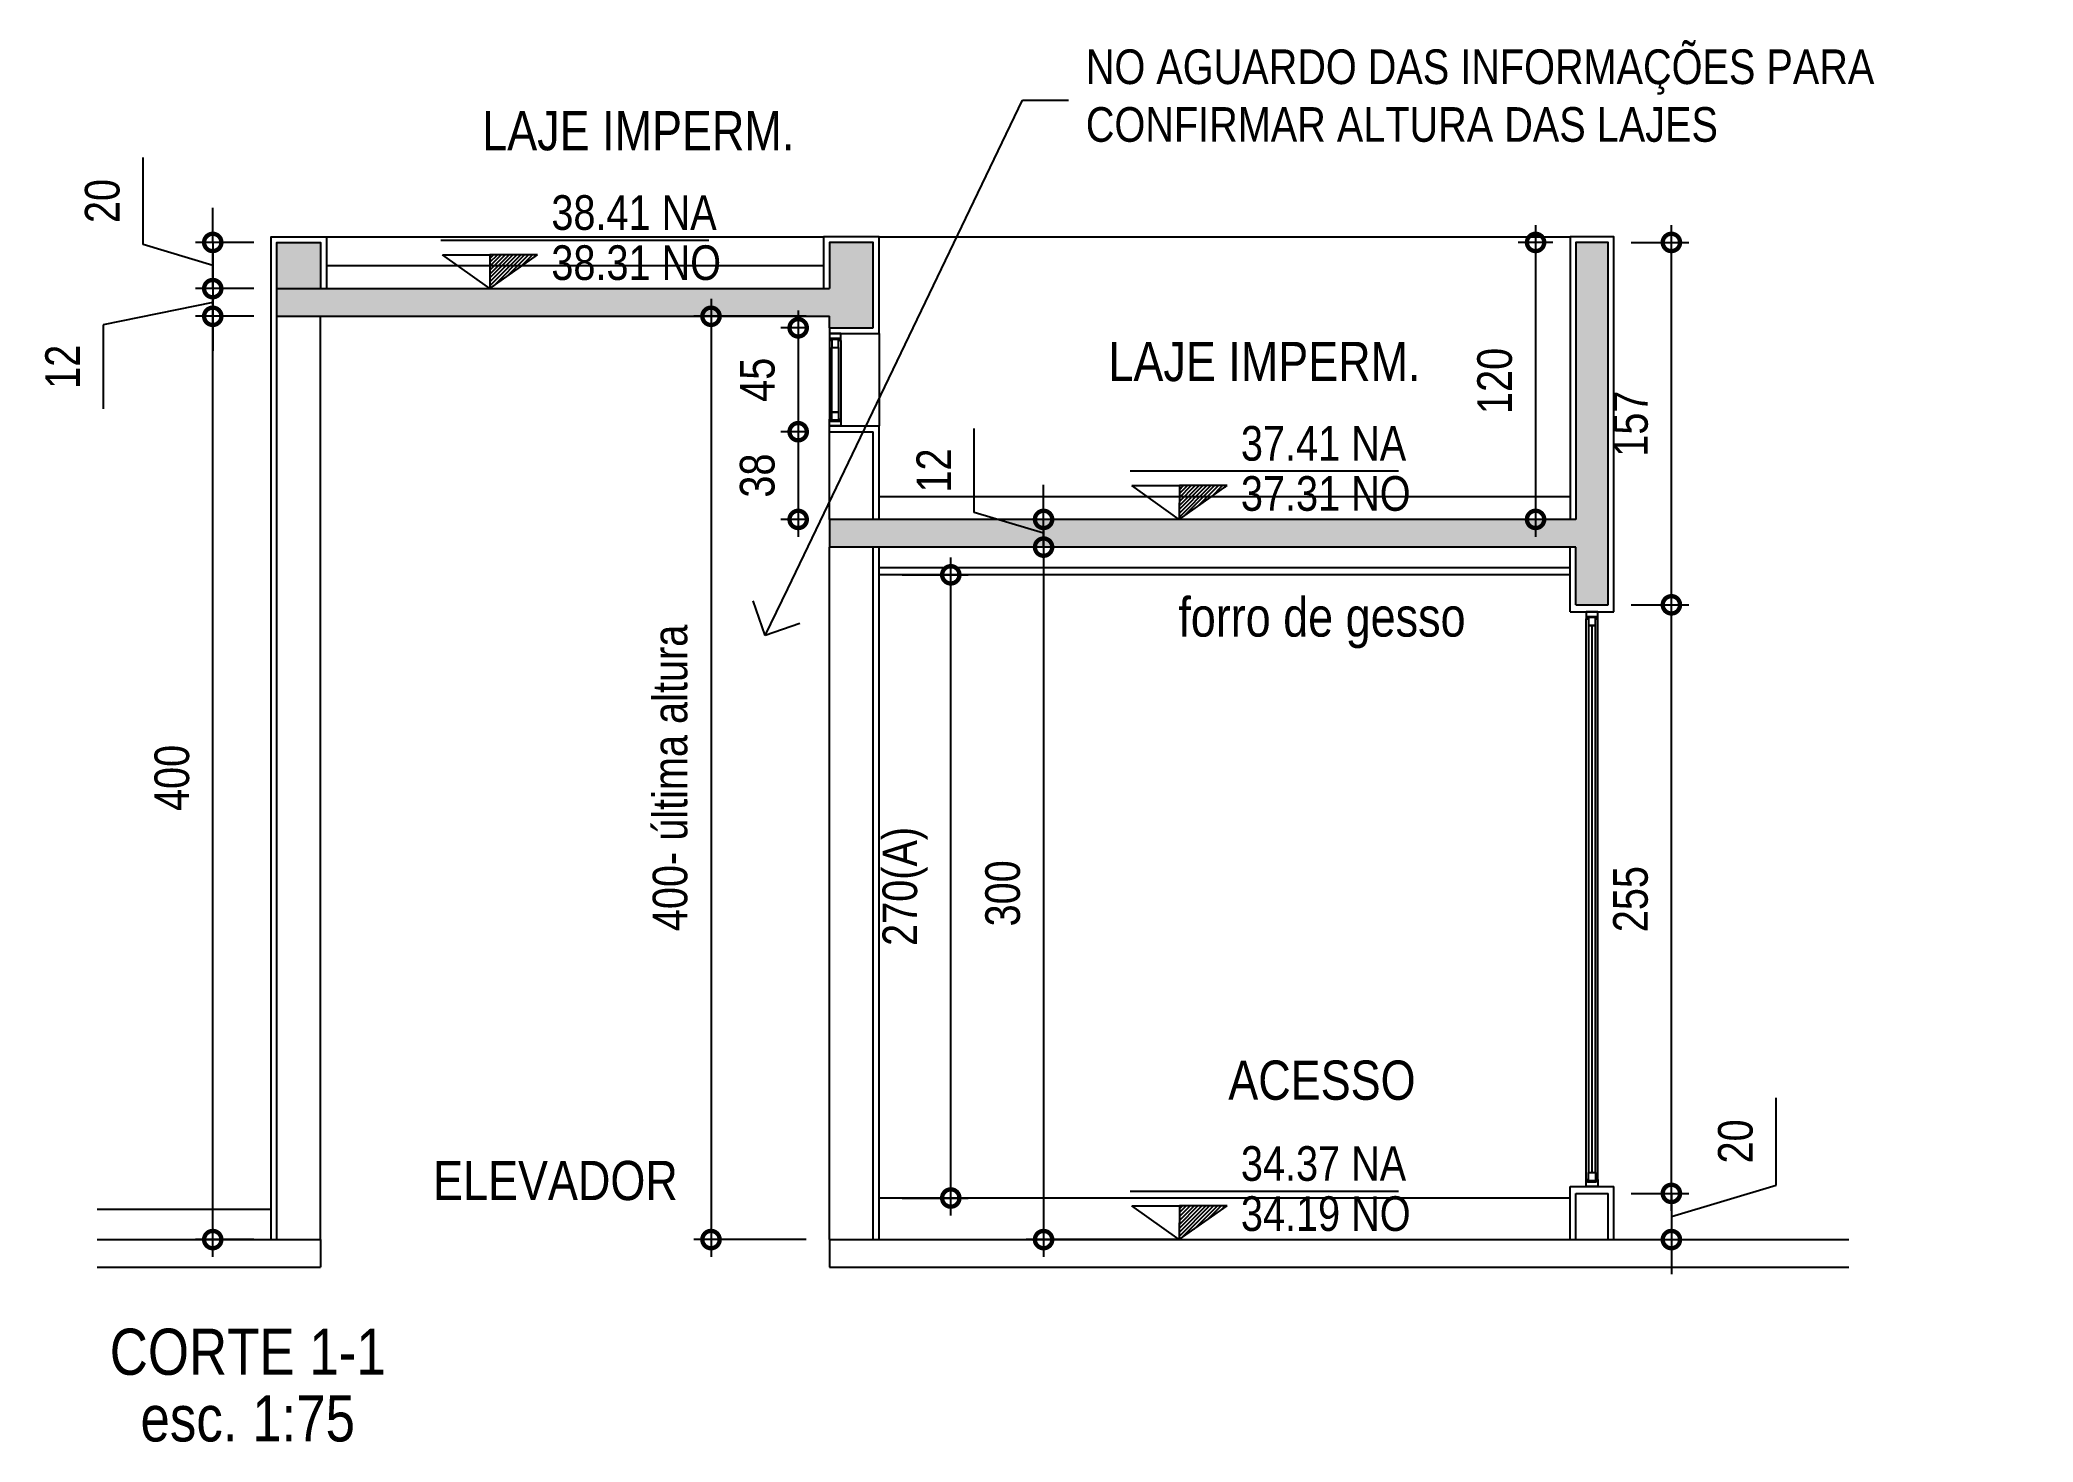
# Model space of a CAD drawing. Header units: metres. Extents: x -154 to 570, y -18 to 184.
# Drawn here: x -153.73 to -145.1, y 33.31 to 39.39 of the extents above; entities that cross this region are included whole.
import ezdxf
from ezdxf import colors
from ezdxf.entities.mleader import LeaderData, LeaderLine
from ezdxf.enums import TextEntityAlignment as Align
from ezdxf.math import Vec2, Vec3

# ---------------------------------------------------------------- set-up
doc = ezdxf.new("R2010")
doc.units = ezdxf.units.M
doc.header["$PDMODE"] = 1
for name, color, linetype in [('ARQ-ALV ACAB', 4, 'Continuous'), ('ARQ-ALV OSSO', 5, 'Continuous'), ('ARQ-AUX', 7, 'Continuous'), ('ARQ-AUX1', 1, 'Continuous'), ('ARQ-CAX @ 1', 1, 'Continuous'), ('ARQ-DIM - EMBASAM', 2, 'Continuous'), ('ARQ-EST', 2, 'Continuous'), ('ARQ-SIM', 1, 'Continuous'), ('ARQ-SIM - EMBASAM', 1, 'Continuous'), ('ARQ-TXT - EMBASAM', 2, 'Continuous')]:
    doc.layers.add(name, color=color, linetype=linetype)
doc.styles.add('Adesa', font='ARIALN.TTF')
doc.dimstyles.new('ADESA 1-0075', dxfattribs={"dimtxt": 0.15, "dimasz": 0.15, "dimexe": 0.075, "dimexo": 0.1, "dimgap": 0.1, "dimtad": 1, "dimdec": 1, "dimlfac": 100, "dimzin": 12, "dimtxsty": 'Adesa', "dimblk": 'DOTSMALL', "dimcen": 1, "dimdle": 0.075, "dimclrd": 1, "dimclre": 1, "dimclrt": 256, "dimazin": 3, "dimtm": 1e-09, "dimtfac": 1, "dimtdec": 1, "dimtmove": 1, "dimatfit": 0, "dimldrblk": 'DOTSMALL', "dimfxl": 0.8, "dimtvp": 2, "dimtolj": 1, "dimtzin": 0, "dimarcsym": 0})

msp = doc.modelspace()

# ---------------------------------------------------------------- texts
at = {"layer": 'ARQ-TXT - EMBASAM', "style": 'Adesa'}
for s, height, p in [('LAJE IMPERM.', 0.17, (-151.1411, 38.9092, -0.0353)), ('LAJE IMPERM.', 0.17, (-148.427, 37.9092, -0.0353)), ('ELEVADOR', 0.17, (-151.5001, 34.361, -0.0353)), ('CORTE 1-1', 0.2, (-152.8336, 33.6041, -0.0353)), ('esc. 1:75', 0.2, (-152.8336, 33.3154, -0.0353))]:
    msp.add_text(s, height=height, dxfattribs=at).set_placement(p, align=Align.CENTER)
for s, p in [('forro de gesso', (-148.178, 36.8662, 0)), ('ACESSO', (-148.178, 34.8808, 0))]:
    msp.add_text(s, height=0.17, dxfattribs=at).set_placement(p, align=Align.MIDDLE)

# ---------------------------------------------------------------- blocks, each defined once
blk = doc.blocks.new('*U79')
at = {"color": 0, "linetype": 'ByBlock', "ltscale": 0.5}
for points in [[(0.02, -0.045), (0.02, -0.045), (0.02, -0.045), (0.02, -0.045), (0.02, -0.045), (0.02, -0.045), (0.02, -0.045), (0.02, -0.045), (0.02, -0.045), (0.03, -0.045), (0.03, -0.05), (0, -0.05), (0, 0), (0.03, 0), (0.03, -0.005), (0.02, -0.005), (0.02, -0.045)], [(0.38, -0.045), (0.38, -0.045), (0.38, -0.045), (0.38, -0.045), (0.38, -0.045), (0.38, -0.045), (0.38, -0.045), (0.38, -0.045), (0.38, -0.045), (0.37, -0.045), (0.37, -0.05), (0.4, -0.05), (0.4, 0), (0.37, 0), (0.37, -0.005), (0.38, -0.005), (0.38, -0.045)], [(0.025, -0.01), (0.06, -0.01), (0.06, -0.04), (0.025, -0.04)], [(0.375, -0.01), (0.34, -0.01), (0.34, -0.04), (0.375, -0.04)]]:
    blk.add_lwpolyline(points, close=True, dxfattribs=at)
at = {"color": 8, "linetype": 'ByBlock', "ltscale": 0.5}
for points in [[(0.37, 0), (0.03, 0)], [(0.37, -0.05), (0.03, -0.05)]]:
    blk.add_lwpolyline(points, dxfattribs=at)
at = {"color": 7, "linetype": 'ByBlock', "ltscale": 0.5}
blk.add_lwpolyline([(0.34, -0.01), (0.34, -0.04), (0.06, -0.04), (0.06, -0.01)], close=True, dxfattribs=at)
blk = doc.blocks.new('*U75')
h = blk.add_hatch()
h.set_pattern_fill('ANSI31', color=1, scale=0.00375, style=0)
h.set_pattern_definition([(45, (18.99673, 94.672672), (-0.0084189901, 0.0084189901), [])])
h.paths.add_polyline_path([(0.2063, 0.1463), (0.0009, 0.1463), (0, 0)])
at = {"color": 1}
blk.add_line((-0.2126, 0.21), (0.9499, 0.21), dxfattribs=at)
for points in [[(-0.2053, 0.1463), (0.0009, 0.1463), (0, 0), (-0.2053, 0.1463)], [(0.2072, 0.1463), (0.0009, 0.1463), (0, 0), (0.2072, 0.1463)]]:
    blk.add_lwpolyline(points, close=True, dxfattribs=at)
at = {"color": 1, "style": 'Adesa'}
blk.add_attdef('PAVIMENTO_001', (-0.0199, 0.5064), '', height=0.15, dxfattribs=at)
at = {"color": 3, "style": 'Adesa'}
blk.add_attdef('NA', text='', height=0.15, dxfattribs=at).set_placement((0.2668, 0.2096), align=Align.BOTTOM_LEFT)
blk.add_attdef('NO', text='', height=0.15, dxfattribs=at).set_placement((0.2668, 0.1875), align=Align.TOP_LEFT)
blk = doc.blocks.new('*U80')
at = {"color": 0, "linetype": 'ByBlock', "ltscale": 0.5}
for points in [[(0.02, -0.045), (0.02, -0.045), (0.02, -0.045), (0.02, -0.045), (0.02, -0.045), (0.02, -0.045), (0.02, -0.045), (0.02, -0.045), (0.02, -0.045), (0.03, -0.045), (0.03, -0.05), (0, -0.05), (0, 0), (0.03, 0), (0.03, -0.005), (0.02, -0.005), (0.02, -0.045)], [(2.47, -0.045), (2.47, -0.045), (2.47, -0.045), (2.47, -0.045), (2.47, -0.045), (2.47, -0.045), (2.47, -0.045), (2.47, -0.045), (2.47, -0.045), (2.46, -0.045), (2.46, -0.05), (2.49, -0.05), (2.49, 0), (2.46, 0), (2.46, -0.005), (2.47, -0.005), (2.47, -0.045)], [(0.025, -0.01), (0.06, -0.01), (0.06, -0.04), (0.025, -0.04)], [(2.465, -0.01), (2.43, -0.01), (2.43, -0.04), (2.465, -0.04)]]:
    blk.add_lwpolyline(points, close=True, dxfattribs=at)
at = {"color": 8, "linetype": 'ByBlock', "ltscale": 0.5}
for points in [[(2.46, 0), (0.03, 0)], [(2.46, -0.05), (0.03, -0.05)]]:
    blk.add_lwpolyline(points, dxfattribs=at)
at = {"color": 7, "linetype": 'ByBlock', "ltscale": 0.5}
blk.add_lwpolyline([(2.43, -0.01), (2.43, -0.04), (0.06, -0.04), (0.06, -0.01)], close=True, dxfattribs=at)
blk.add_lwpolyline([(0.06, -0.025), (2.43, -0.025)], dxfattribs=at)
blk = doc.blocks.new('_DotSmall')
at = {"color": 0, "linetype": 'ByBlock', "const_width": 0.5}
blk.add_lwpolyline([(-0.0625, 0, 1), (0.0625, 0, 1)], format="xyb", close=True, dxfattribs=at)
blk = doc.blocks.new('*D95')
at = {"layer": 'ARQ-DIM - EMBASAM', "color": 1, "lineweight": -2, "transparency": 16777216}
for p, q in [((-146.2087, 34.4264), (-146.2087, 34.8043)), ((-146.6634, 34.39), (-146.6634, 34.54)), ((-146.8377, 34.39), (-146.5884, 34.39)), ((-146.6634, 34.29), (-146.2087, 34.4264)), ((-146.6634, 34.39), (-146.6634, 34.19)), ((-146.6634, 34.39), (-146.6634, 34.19)), ((-146.8377, 34.19), (-146.5884, 34.19)), ((-146.6634, 34.19), (-146.6634, 34.04))]:
    blk.add_line(p, q, dxfattribs=at)
at = {"layer": 'Defpoints', "color": 0, "transparency": 16777216}
for p in [(-146.9377, 34.39), (-146.9377, 34.19), (-146.6634, 34.19)]:
    blk.add_point(p, dxfattribs=at)
at = {"layer": 'ARQ-DIM - EMBASAM', "color": 1, "lineweight": -2, "transparency": 16777216, "xscale": 0.15, "yscale": 0.15, "zscale": 0.15}
for p, rotation in [((-146.6634, 34.39), 270), ((-146.6634, 34.19), 90)]:
    blk.add_blockref('_DotSmall', p, dxfattribs=dict(at, rotation=rotation))
at = {"layer": 'ARQ-DIM - EMBASAM', "transparency": 16777216, "insert": (-146.3853, 34.6153), "char_height": 0.15, "attachment_point": 5, "rotation": 90, "style": 'Adesa'}
blk.add_mtext('\\A1;20', dxfattribs=at)
blk = doc.blocks.new('*D96')
at = {"layer": 'ARQ-DIM - EMBASAM', "color": 1, "lineweight": -2, "transparency": 16777216}
for p, q in [((-146.6634, 34.315), (-146.6634, 37.015)), ((-146.8377, 36.94), (-146.5884, 36.94)), ((-146.8377, 34.39), (-146.5884, 34.39))]:
    blk.add_line(p, q, dxfattribs=at)
at = {"layer": 'Defpoints', "color": 0, "transparency": 16777216}
for p in [(-146.9377, 36.94), (-146.6634, 36.94), (-146.9377, 34.39)]:
    blk.add_point(p, dxfattribs=at)
at = {"layer": 'ARQ-DIM - EMBASAM', "color": 1, "lineweight": -2, "transparency": 16777216, "xscale": 0.15, "yscale": 0.15, "zscale": 0.15}
for p, rotation in [((-146.6634, 36.94), 90), ((-146.6634, 34.39), 270)]:
    blk.add_blockref('_DotSmall', p, dxfattribs=dict(at, rotation=rotation))
at = {"layer": 'ARQ-DIM - EMBASAM', "transparency": 16777216, "insert": (-146.84, 35.665), "char_height": 0.15, "attachment_point": 5, "rotation": 90, "style": 'Adesa'}
blk.add_mtext('\\A1;255', dxfattribs=at)
blk = doc.blocks.new('*D97')
at = {"layer": 'ARQ-DIM - EMBASAM', "color": 1, "lineweight": -2, "transparency": 16777216}
for p, q in [((-146.6634, 36.865), (-146.6634, 38.585)), ((-146.8377, 38.51), (-146.5884, 38.51)), ((-146.8377, 36.94), (-146.5884, 36.94))]:
    blk.add_line(p, q, dxfattribs=at)
at = {"layer": 'Defpoints', "color": 0, "transparency": 16777216}
for p in [(-146.9377, 38.51), (-146.6634, 38.51), (-146.9377, 36.94)]:
    blk.add_point(p, dxfattribs=at)
at = {"layer": 'ARQ-DIM - EMBASAM', "color": 1, "lineweight": -2, "transparency": 16777216, "xscale": 0.15, "yscale": 0.15, "zscale": 0.15}
for p, rotation in [((-146.6634, 38.51), 90), ((-146.6634, 36.94), 270)]:
    blk.add_blockref('_DotSmall', p, dxfattribs=dict(at, rotation=rotation))
at = {"layer": 'ARQ-DIM - EMBASAM', "transparency": 16777216, "insert": (-146.84, 37.725), "char_height": 0.15, "attachment_point": 5, "rotation": 90, "style": 'Adesa'}
blk.add_mtext('\\A1;157', dxfattribs=at)
blk = doc.blocks.new('*D98')
at = {"layer": 'ARQ-DIM - EMBASAM', "color": 1, "lineweight": -2, "transparency": 16777216}
for p, q in [((-149.9977, 37.07), (-149.7116, 37.07)), ((-149.7866, 34.295), (-149.7866, 37.145)), ((-149.9977, 34.37), (-149.7116, 34.37))]:
    blk.add_line(p, q, dxfattribs=at)
at = {"layer": 'Defpoints', "color": 0, "transparency": 16777216}
for p in [(-150.0977, 37.07), (-149.7866, 37.07), (-150.0977, 34.37)]:
    blk.add_point(p, dxfattribs=at)
at = {"layer": 'ARQ-DIM - EMBASAM', "color": 1, "lineweight": -2, "transparency": 16777216, "xscale": 0.15, "yscale": 0.15, "zscale": 0.15}
for p, rotation in [((-149.7866, 37.07), 90), ((-149.7866, 34.37), 270)]:
    blk.add_blockref('_DotSmall', p, dxfattribs=dict(at, rotation=rotation))
at = {"layer": 'ARQ-DIM - EMBASAM', "transparency": 16777216, "insert": (-149.9849, 35.72), "char_height": 0.15, "attachment_point": 5, "rotation": 90, "style": 'Adesa'}
blk.add_mtext('\\A1;270(A)', dxfattribs=at)
blk = doc.blocks.new('*D99')
at = {"layer": 'ARQ-DIM - EMBASAM', "color": 1, "lineweight": -2, "transparency": 16777216}
for p, q in [((-149.3845, 37.265), (-149.3845, 34.115)), ((-148.7952, 37.19), (-149.4595, 37.19)), ((-148.7952, 34.19), (-149.4595, 34.19))]:
    blk.add_line(p, q, dxfattribs=at)
at = {"layer": 'Defpoints', "color": 0, "transparency": 16777216}
for p in [(-148.6952, 37.19), (-149.3845, 34.19), (-148.6952, 34.19)]:
    blk.add_point(p, dxfattribs=at)
at = {"layer": 'ARQ-DIM - EMBASAM', "color": 1, "lineweight": -2, "transparency": 16777216, "xscale": 0.15, "yscale": 0.15, "zscale": 0.15}
for p, rotation in [((-149.3845, 37.19), 90), ((-149.3845, 34.19), 270)]:
    blk.add_blockref('_DotSmall', p, dxfattribs=dict(at, rotation=rotation))
at = {"layer": 'ARQ-DIM - EMBASAM', "transparency": 16777216, "insert": (-149.561, 35.69), "char_height": 0.15, "attachment_point": 5, "rotation": 90, "style": 'Adesa'}
blk.add_mtext('\\A1;300', dxfattribs=at)
blk = doc.blocks.new('*D100')
at = {"layer": 'ARQ-DIM - EMBASAM', "color": 1, "lineweight": -2, "transparency": 16777216}
for p, q in [((-149.6848, 37.3401), (-149.6848, 37.7037)), ((-149.3845, 37.31), (-149.3845, 37.46)), ((-149.3845, 37.25), (-149.6848, 37.3401)), ((-149.2273, 37.31), (-149.4595, 37.31)), ((-149.3845, 37.19), (-149.3845, 37.31)), ((-149.3845, 37.19), (-149.3845, 37.31)), ((-149.2273, 37.19), (-149.4595, 37.19)), ((-149.3845, 37.19), (-149.3845, 37.04))]:
    blk.add_line(p, q, dxfattribs=at)
at = {"layer": 'Defpoints', "color": 0, "transparency": 16777216}
for p in [(-149.3845, 37.31), (-149.1273, 37.31), (-149.1273, 37.19)]:
    blk.add_point(p, dxfattribs=at)
at = {"layer": 'ARQ-DIM - EMBASAM', "color": 1, "lineweight": -2, "transparency": 16777216, "xscale": 0.15, "yscale": 0.15, "zscale": 0.15}
for p, rotation in [((-149.3845, 37.31), 270), ((-149.3845, 37.19), 90)]:
    blk.add_blockref('_DotSmall', p, dxfattribs=dict(at, rotation=rotation))
at = {"layer": 'ARQ-DIM - EMBASAM', "transparency": 16777216, "insert": (-149.8601, 37.5219), "char_height": 0.15, "attachment_point": 5, "rotation": 90, "style": 'Adesa'}
blk.add_mtext('\\A1;12', dxfattribs=at)
blk = doc.blocks.new('*D101')
at = {"layer": 'ARQ-DIM - EMBASAM', "color": 1, "lineweight": -2, "transparency": 16777216}
for p, q in [((-150.4127, 38.19), (-150.9008, 38.19)), ((-150.8258, 38.265), (-150.8258, 34.115)), ((-150.4127, 34.19), (-150.9008, 34.19))]:
    blk.add_line(p, q, dxfattribs=at)
at = {"layer": 'Defpoints', "color": 0, "transparency": 16777216}
for p in [(-150.3127, 38.19), (-150.8258, 34.19), (-150.3127, 34.19)]:
    blk.add_point(p, dxfattribs=at)
at = {"layer": 'ARQ-DIM - EMBASAM', "color": 1, "lineweight": -2, "transparency": 16777216, "xscale": 0.15, "yscale": 0.15, "zscale": 0.15}
for p, rotation in [((-150.8258, 38.19), 90), ((-150.8258, 34.19), 270)]:
    blk.add_blockref('_DotSmall', p, dxfattribs=dict(at, rotation=rotation))
at = {"layer": 'ARQ-DIM - EMBASAM', "transparency": 16777216, "insert": (-151.0025, 36.19), "char_height": 0.15, "attachment_point": 5, "rotation": 90, "style": 'Adesa'}
blk.add_mtext('\\A1;400- última altura', dxfattribs=at)
blk = doc.blocks.new('*D102')
at = {"layer": 'ARQ-DIM - EMBASAM', "color": 1, "lineweight": -2, "transparency": 16777216}
for p, q in [((-152.8077, 38.19), (-153.0603, 38.19)), ((-152.9853, 34.115), (-152.9853, 38.265)), ((-152.8077, 34.19), (-153.0603, 34.19))]:
    blk.add_line(p, q, dxfattribs=at)
at = {"layer": 'Defpoints', "color": 0, "transparency": 16777216}
for p in [(-152.9853, 38.19), (-152.7077, 38.19), (-152.7077, 34.19)]:
    blk.add_point(p, dxfattribs=at)
at = {"layer": 'ARQ-DIM - EMBASAM', "color": 1, "lineweight": -2, "transparency": 16777216, "xscale": 0.15, "yscale": 0.15, "zscale": 0.15}
for p, rotation in [((-152.9853, 38.19), 90), ((-152.9853, 34.19), 270)]:
    blk.add_blockref('_DotSmall', p, dxfattribs=dict(at, rotation=rotation))
at = {"layer": 'ARQ-DIM - EMBASAM', "transparency": 16777216, "insert": (-153.1618, 36.19), "char_height": 0.15, "attachment_point": 5, "rotation": 90, "style": 'Adesa'}
blk.add_mtext('\\A1;400', dxfattribs=at)
blk = doc.blocks.new('*D103')
at = {"layer": 'ARQ-DIM - EMBASAM', "color": 1, "lineweight": -2, "transparency": 16777216}
for p, q in [((-152.9853, 38.31), (-152.9853, 38.46)), ((-152.8077, 38.31), (-153.0603, 38.31)), ((-152.9853, 38.31), (-152.9853, 38.19)), ((-152.9853, 38.31), (-152.9853, 38.19)), ((-152.9853, 38.25), (-153.4609, 38.153)), ((-152.8077, 38.19), (-153.0603, 38.19)), ((-152.9853, 38.19), (-152.9853, 38.04)), ((-153.4609, 38.153), (-153.4609, 37.7893))]:
    blk.add_line(p, q, dxfattribs=at)
at = {"layer": 'Defpoints', "color": 0, "transparency": 16777216}
for p in [(-152.7077, 38.31), (-152.9853, 38.19), (-152.7077, 38.19)]:
    blk.add_point(p, dxfattribs=at)
at = {"layer": 'ARQ-DIM - EMBASAM', "color": 1, "lineweight": -2, "transparency": 16777216, "xscale": 0.15, "yscale": 0.15, "zscale": 0.15}
for p, rotation in [((-152.9853, 38.31), 270), ((-152.9853, 38.19), 90)]:
    blk.add_blockref('_DotSmall', p, dxfattribs=dict(at, rotation=rotation))
at = {"layer": 'ARQ-DIM - EMBASAM', "transparency": 16777216, "insert": (-153.6362, 37.9712), "char_height": 0.15, "attachment_point": 5, "rotation": 90, "style": 'Adesa'}
blk.add_mtext('\\A1;12', dxfattribs=at)
blk = doc.blocks.new('*D104')
at = {"layer": 'ARQ-DIM - EMBASAM', "color": 1, "lineweight": -2, "transparency": 16777216}
for p, q in [((-153.2868, 38.5005), (-153.2868, 38.8783)), ((-152.9853, 38.51), (-152.9853, 38.66)), ((-152.9853, 38.41), (-153.2868, 38.5005)), ((-152.8077, 38.51), (-153.0603, 38.51)), ((-152.9853, 38.51), (-152.9853, 38.31)), ((-152.9853, 38.51), (-152.9853, 38.31)), ((-152.8077, 38.31), (-153.0603, 38.31)), ((-152.9853, 38.31), (-152.9853, 38.16))]:
    blk.add_line(p, q, dxfattribs=at)
at = {"layer": 'Defpoints', "color": 0, "transparency": 16777216}
for p in [(-152.7077, 38.51), (-152.9853, 38.31), (-152.7077, 38.31)]:
    blk.add_point(p, dxfattribs=at)
at = {"layer": 'ARQ-DIM - EMBASAM', "color": 1, "lineweight": -2, "transparency": 16777216, "xscale": 0.15, "yscale": 0.15, "zscale": 0.15}
for p, rotation in [((-152.9853, 38.51), 270), ((-152.9853, 38.31), 90)]:
    blk.add_blockref('_DotSmall', p, dxfattribs=dict(at, rotation=rotation))
at = {"layer": 'ARQ-DIM - EMBASAM', "transparency": 16777216, "insert": (-153.4634, 38.6894), "char_height": 0.15, "attachment_point": 5, "rotation": 90, "style": 'Adesa'}
blk.add_mtext('\\A1;20', dxfattribs=at)
blk = doc.blocks.new('*D105')
at = {"layer": 'ARQ-DIM - EMBASAM', "color": 1, "lineweight": -2, "transparency": 16777216}
for p, q in [((-147.2521, 38.585), (-147.2521, 37.235)), ((-147.1777, 38.51), (-147.3271, 38.51)), ((-147.1777, 37.31), (-147.3271, 37.31))]:
    blk.add_line(p, q, dxfattribs=at)
at = {"layer": 'Defpoints', "color": 0, "transparency": 16777216}
for p in [(-147.0777, 38.51), (-147.2521, 37.31), (-147.0777, 37.31)]:
    blk.add_point(p, dxfattribs=at)
at = {"layer": 'ARQ-DIM - EMBASAM', "color": 1, "lineweight": -2, "transparency": 16777216, "xscale": 0.15, "yscale": 0.15, "zscale": 0.15}
for p, rotation in [((-147.2521, 38.51), 90), ((-147.2521, 37.31), 270)]:
    blk.add_blockref('_DotSmall', p, dxfattribs=dict(at, rotation=rotation))
at = {"layer": 'ARQ-DIM - EMBASAM', "transparency": 16777216, "insert": (-147.4287, 37.91), "char_height": 0.15, "attachment_point": 5, "rotation": 90, "style": 'Adesa'}
blk.add_mtext('\\A1;120', dxfattribs=at)
blk = doc.blocks.new('*D106')
at = {"layer": 'ARQ-DIM - EMBASAM', "color": 1, "lineweight": -2, "transparency": 16777216}
for p, q in [((-150.448, 38.215), (-150.448, 37.615)), ((-150.4127, 38.14), (-150.523, 38.14)), ((-150.4127, 37.69), (-150.523, 37.69))]:
    blk.add_line(p, q, dxfattribs=at)
at = {"layer": 'Defpoints', "color": 0, "transparency": 16777216}
for p in [(-150.3127, 38.14), (-150.448, 37.69), (-150.3127, 37.69)]:
    blk.add_point(p, dxfattribs=at)
at = {"layer": 'ARQ-DIM - EMBASAM', "color": 1, "lineweight": -2, "transparency": 16777216, "xscale": 0.15, "yscale": 0.15, "zscale": 0.15}
for p, rotation in [((-150.448, 38.14), 90), ((-150.448, 37.69), 270)]:
    blk.add_blockref('_DotSmall', p, dxfattribs=dict(at, rotation=rotation))
at = {"layer": 'ARQ-DIM - EMBASAM', "transparency": 16777216, "insert": (-150.6243, 37.915), "char_height": 0.15, "attachment_point": 5, "rotation": 90, "style": 'Adesa'}
blk.add_mtext('\\A1;45', dxfattribs=at)
blk = doc.blocks.new('*D107')
at = {"layer": 'ARQ-DIM - EMBASAM', "color": 1, "lineweight": -2, "transparency": 16777216}
for p, q in [((-150.448, 37.765), (-150.448, 37.235)), ((-150.4127, 37.69), (-150.523, 37.69)), ((-150.4127, 37.31), (-150.523, 37.31))]:
    blk.add_line(p, q, dxfattribs=at)
at = {"layer": 'Defpoints', "color": 0, "transparency": 16777216}
for p in [(-150.3127, 37.69), (-150.448, 37.31), (-150.3127, 37.31)]:
    blk.add_point(p, dxfattribs=at)
at = {"layer": 'ARQ-DIM - EMBASAM', "color": 1, "lineweight": -2, "transparency": 16777216, "xscale": 0.15, "yscale": 0.15, "zscale": 0.15}
for p, rotation in [((-150.448, 37.69), 90), ((-150.448, 37.31), 270)]:
    blk.add_blockref('_DotSmall', p, dxfattribs=dict(at, rotation=rotation))
at = {"layer": 'ARQ-DIM - EMBASAM', "transparency": 16777216, "insert": (-150.6246, 37.5), "char_height": 0.15, "attachment_point": 5, "rotation": 90, "style": 'Adesa'}
blk.add_mtext('\\A1;38', dxfattribs=at)
blk = doc.blocks.new('_Open90')
at = {"color": 0, "linetype": 'ByBlock', "lineweight": -2}
for p, q in [((-0.5, 0.5), (0, 0)), ((0, 0), (-1, 0)), ((0, 0), (-0.5, -0.5))]:
    blk.add_line(p, q, dxfattribs=at)

# ---------------------------------------------------------------- dimensions: what is measured, and where the dimension line sits
at = {"layer": 'ARQ-DIM - EMBASAM'}
for base, p1, p2, picture, middle in [((-152.9853, 38.31), (-152.7077, 38.51), (-152.7077, 38.31), '*D104', (-153.4634, 38.6005)), ((-147.2521, 37.31), (-147.0777, 38.51), (-147.0777, 37.31), '*D105', (-147.4287, 37.91)), ((-146.6634, 38.51), (-146.9377, 36.94), (-146.9377, 38.51), '*D97', (-146.84, 37.725)), ((-152.9853, 38.19), (-152.7077, 34.19), (-152.7077, 38.19), '*D102', (-153.1618, 36.19)), ((-150.448, 37.69), (-150.3127, 38.14), (-150.3127, 37.69), '*D106', (-150.6243, 37.915)), ((-150.448, 37.31), (-150.3127, 37.69), (-150.3127, 37.31), '*D107', (-150.6246, 37.5)), ((-149.3845, 37.31), (-149.1273, 37.19), (-149.1273, 37.31), '*D100', (-149.8601, 37.4401)), ((-149.3845, 34.19), (-148.6952, 37.19), (-148.6952, 34.19), '*D99', (-149.561, 35.69)), ((-146.6634, 36.94), (-146.9377, 34.39), (-146.9377, 36.94), '*D96', (-146.84, 35.665)), ((-146.6634, 34.19), (-146.9377, 34.39), (-146.9377, 34.19), '*D95', (-146.3853, 34.5264))]:
    dim = msp.add_linear_dim(base=base, p1=p1, p2=p2, angle=90, dimstyle='ADESA 1-0075', dxfattribs=at)
    dim.commit()
    dim.dimension.update_dxf_attribs({"geometry": picture, "text_midpoint": middle})
dim = msp.add_linear_dim(base=(-152.9853, 38.19), p1=(-152.7077, 38.31), p2=(-152.7077, 38.19), angle=90, dimstyle='ADESA 1-0075', dxfattribs=at)
dim.commit()
dim.dimension.update_dxf_attribs({"geometry": '*D103', "text_midpoint": (-153.4609, 38.053), "dimtype": 160})
for base, p1, p2, text, picture, middle in [((-150.8258, 34.19), (-150.3127, 38.19), (-150.3127, 34.19), '<>- última altura', '*D101', (-151.0025, 36.19)), ((-149.7866, 37.07), (-150.0977, 34.37), (-150.0977, 37.07), '<>(A)', '*D98', (-149.9849, 35.72))]:
    dim = msp.add_linear_dim(base=base, p1=p1, p2=p2, angle=90, text=text, dimstyle='ADESA 1-0075', dxfattribs=at)
    dim.commit()
    dim.dimension.update_dxf_attribs({"geometry": picture, "text_midpoint": middle})

# ---------------------------------------------------------------- hatches: boundary and pattern name
at = {"layer": 'ARQ-DIM - EMBASAM'}
h = msp.add_hatch(color=8, dxfattribs=at)
h.dxf.hatch_style = 1
h.paths.add_polyline_path([(-152.5177, 38.51), (-152.7077, 38.51), (-152.7077, 38.31), (-152.5177, 38.31)], flags=17)
h.paths.add_polyline_path([(-150.1227, 38.51), (-150.3127, 38.51), (-150.3127, 38.31), (-152.7077, 38.31), (-152.7077, 38.19), (-150.3127, 38.19), (-150.3127, 38.14), (-150.1227, 38.14)])
h = msp.add_hatch(color=8, dxfattribs=at)
h.dxf.hatch_style = 1
h.paths.add_polyline_path([(-146.9377, 37.31), (-146.9377, 38.51), (-147.0777, 38.51), (-147.0777, 37.31), (-150.3127, 37.31), (-150.3127, 37.19), (-147.0777, 37.19), (-147.0777, 36.94), (-146.9377, 36.94), (-146.9377, 37.19)])

# ---------------------------------------------------------------- linework, layer by layer
at = {"layer": 'ARQ-ALV ACAB'}
for p, q in [((-150.0977, 34.19), (-150.0977, 37.19)), ((-147.1027, 36.91), (-147.1027, 37.19)), ((-147.1027, 36.91), (-146.9127, 36.91)), ((-147.1027, 34.19), (-147.1027, 34.42)), ((-147.1027, 34.42), (-146.9127, 34.42)), ((-152.7327, 34.32), (-153.4864, 34.32)), ((-147.1027, 34.37), (-150.0977, 34.37))]:
    msp.add_line(p, q, dxfattribs=at)
for points in [[(-152.7327, 34.19), (-152.7327, 38.535), (-152.4927, 38.535), (-152.4927, 38.31)], [(-150.0977, 38.115), (-150.0977, 38.535), (-150.3377, 38.535), (-150.3377, 38.31)], [(-146.9127, 36.91), (-146.9127, 38.535), (-147.1027, 38.535), (-147.1027, 37.31)], [(-152.4927, 38.41), (-150.3377, 38.41)], [(-150.3127, 38.14), (-150.3127, 38.115), (-150.0977, 38.115)], [(-150.3127, 37.69), (-150.3127, 37.715), (-150.0977, 37.715)], [(-150.0977, 37.31), (-150.0977, 37.715)], [(-150.0977, 37.41), (-147.1027, 37.41)], [(-146.9127, 34.19), (-146.9127, 34.42)]]:
    msp.add_lwpolyline(points, dxfattribs=at)
at = {"layer": 'ARQ-ALV OSSO'}
for p, q in [((-152.7077, 34.19), (-152.7077, 38.19)), ((-152.5177, 34.19), (-152.5177, 38.19)), ((-150.3127, 37.69), (-150.1227, 37.69)), ((-150.3127, 37.31), (-150.3127, 37.69)), ((-150.1227, 37.31), (-150.1227, 37.69)), ((-150.3127, 34.19), (-150.3127, 37.19)), ((-150.1227, 34.19), (-150.1227, 37.19)), ((-147.0777, 34.19), (-147.0777, 34.39)), ((-147.0777, 34.39), (-146.9377, 34.39)), ((-146.9377, 34.19), (-146.9377, 34.39))]:
    msp.add_line(p, q, dxfattribs=at)
at = {"layer": 'ARQ-AUX'}
msp.add_lwpolyline([(-150.0977, 38.115), (-150.0977, 37.715)], dxfattribs=at)
at = {"layer": 'ARQ-AUX1'}
for p, q in [((-147.1027, 37.1), (-150.0977, 37.1)), ((-147.1027, 37.07), (-150.0977, 37.07))]:
    msp.add_line(p, q, dxfattribs=at)
for points in [[(-152.4927, 38.535), (-150.3377, 38.535)], [(-150.0977, 38.535), (-147.1027, 38.535)]]:
    msp.add_lwpolyline(points, dxfattribs=at)
at = {"layer": 'ARQ-EST'}
for p, q in [((-152.7077, 38.31), (-150.3127, 38.31)), ((-152.7077, 38.19), (-150.3127, 38.19)), ((-150.3127, 38.14), (-150.1227, 38.14)), ((-147.0777, 37.19), (-150.3127, 37.19)), ((-147.0777, 36.94), (-147.0777, 37.19)), ((-146.9377, 36.94), (-146.9377, 37.19)), ((-147.0777, 36.94), (-146.9377, 36.94)), ((-153.4864, 34.19), (-152.5177, 34.19)), ((-150.3127, 34.19), (-145.8941, 34.19)), ((-153.4864, 34.07), (-152.5177, 34.07)), ((-150.3127, 34.07), (-145.8941, 34.07))]:
    msp.add_line(p, q, dxfattribs=at)
for points in [[(-152.7077, 38.19), (-152.7077, 38.51), (-152.5177, 38.51), (-152.5177, 38.31)], [(-150.1227, 38.14), (-150.1227, 38.51), (-150.3127, 38.51), (-150.3127, 38.31)], [(-146.9377, 37.31), (-146.9377, 38.51), (-147.0777, 38.51), (-147.0777, 37.31)], [(-150.3127, 38.14), (-150.3127, 38.19)], [(-147.0777, 37.31), (-150.3127, 37.31)], [(-150.3127, 37.31), (-150.3127, 37.19)], [(-152.5177, 34.19), (-152.5177, 34.07)], [(-150.3127, 34.19), (-150.3127, 34.07)]]:
    msp.add_lwpolyline(points, dxfattribs=at)
at = {"layer": 'ARQ-EST', "elevation": 0}
msp.add_lwpolyline([(-146.9377, 37.19), (-146.9377, 37.31)], dxfattribs=at)

# ---------------------------------------------------------------- block references
at = {"layer": 'ARQ-CAX @ 1', "rotation": 90}
msp.add_blockref('*U79', (-150.3127, 37.715), dxfattribs=at)
at = {"layer": 'ARQ-CAX @ 1', "xscale": -1, "rotation": 90}
msp.add_blockref('*U80', (-147.0327, 36.91), dxfattribs=at)
at = {"layer": 'ARQ-SIM', "color": 1}
ref = msp.add_blockref('*U75', (-151.7846, 38.31), dxfattribs=at)
ref.add_attrib('NA', '38.41 NA', dxfattribs={"layer": '0', "color": 3, "height": 0.15, "style": 'Adesa'}).set_placement((-151.5177, 38.5196), align=Align.BOTTOM_LEFT)
ref.add_attrib('NO', '38.31 NO', dxfattribs={"layer": '0', "color": 3, "height": 0.15, "style": 'Adesa'}).set_placement((-151.5177, 38.4975), align=Align.TOP_LEFT)
ref = msp.add_blockref('*U75', (-148.7961, 37.31), dxfattribs=at)
ref.add_attrib('NA', '37.41 NA', dxfattribs={"layer": '0', "color": 3, "height": 0.15, "style": 'Adesa'}).set_placement((-148.5292, 37.5196), align=Align.BOTTOM_LEFT)
ref.add_attrib('NO', '37.31 NO', dxfattribs={"layer": '0', "color": 3, "height": 0.15, "style": 'Adesa'}).set_placement((-148.5292, 37.4975), align=Align.TOP_LEFT)
ref = msp.add_blockref('*U75', (-148.7961, 34.19), dxfattribs=at)
ref.add_attrib('NA', '34.37 NA', dxfattribs={"layer": '0', "color": 3, "height": 0.15, "style": 'Adesa'}).set_placement((-148.5292, 34.3996), align=Align.BOTTOM_LEFT)
ref.add_attrib('NO', '34.19 NO', dxfattribs={"layer": '0', "color": 3, "height": 0.15, "style": 'Adesa'}).set_placement((-148.5292, 34.3775), align=Align.TOP_LEFT)

msp.set_redraw_order([(e.dxf.handle, doc.entitydb.next_handle()) for e in msp.query("TEXT MTEXT ATTDEF DIMENSION ARC_DIMENSION")])  # texts and dimensions are drawn at this point

# ---------------------------------------------------------------- leaders
at = {"layer": 'ARQ-SIM - EMBASAM'}
ml = msp.add_multileader_mtext('Standard', dxfattribs=at)
ml.set_content('{\\C215;\\c10507177;NO AGUARDO DAS INFORMAÇÕES PARA CONFIRMAR ALTURA DAS LAJES}', color=2, style='Adesa')
ml.set_leader_properties(color=256)
ml.set_arrow_properties(name='OPEN90')
ml.build(insert=Vec2(0, 0))
ml.multileader.update_dxf_attribs({"text_left_attachment_type": 2, "text_right_attachment_type": 2, "dogleg_length": 0.2, "arrow_head_size": 0.225})
ctx = ml.context
ctx.base_point, ctx.char_height, ctx.arrow_head_size, ctx.landing_gap_size, ctx.plane_origin = Vec3(-149.2763, 39.1266), 0.15, 0.225, 0.075, Vec3(-150.5905, 36.807)
ctx.left_attachment, ctx.right_attachment = 2, 2
notes = []
notes.append((ctx, [(1, (1, 1, 0), (-149.4763, 39.1266), (1, 0), 0.2, [(0, [(-150.5905, 36.807)], 0, [])])]))
ctx.mtext.insert, ctx.mtext.width, ctx.mtext.flow_direction = Vec3(-149.2013, 39.3462), 4.105678, 5
for ctx, leaders in notes:
    for number, flags, end, landing, length, lines in leaders:
        leader = LeaderData()
        leader.index, (leader.has_last_leader_line, leader.has_dogleg_vector, leader.attachment_direction) = number, flags
        leader.last_leader_point, leader.dogleg_vector, leader.dogleg_length = Vec3(end), Vec3(landing), length
        for number, points, colour, breaks in lines:
            line = LeaderLine()
            line.index, line.vertices, line.color, line.breaks = number, Vec3.list(points), colors.encode_raw_color(colour), breaks
            leader.lines.append(line)
        ctx.leaders.append(leader)

doc.saveas('drawing.dxf')
